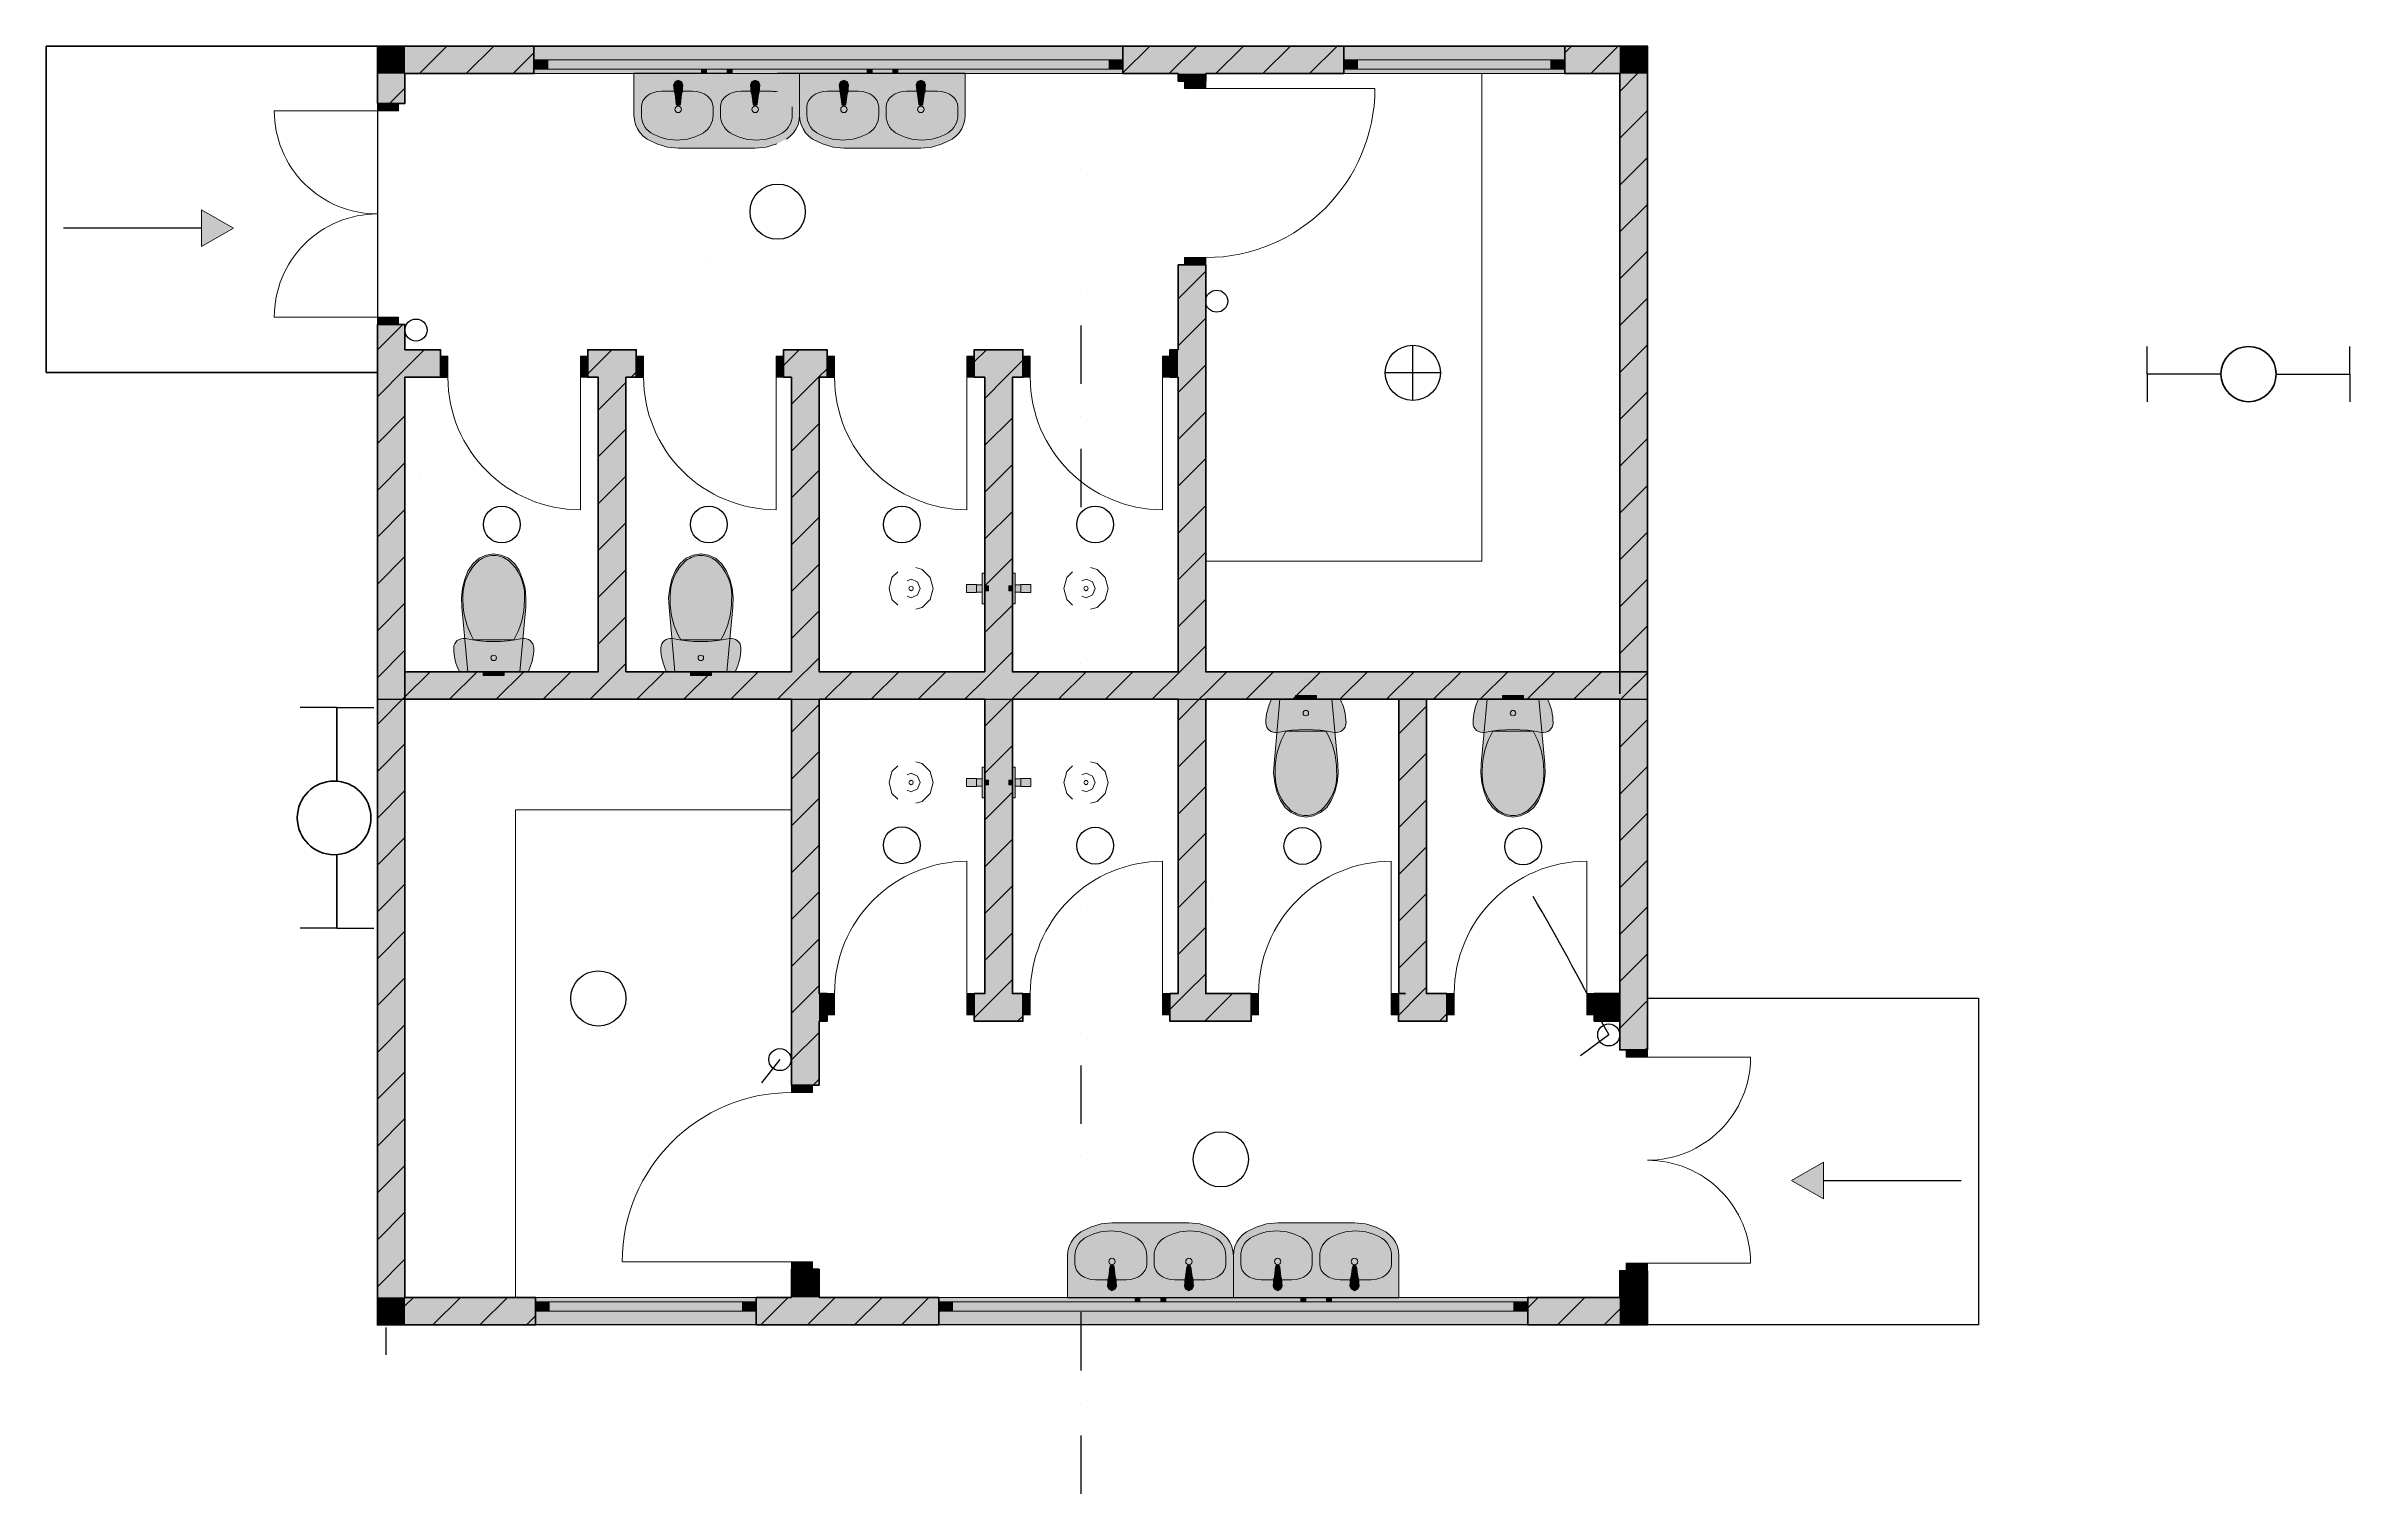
# Model space of a CAD drawing. Header units: millimetres. Extents: x 3755 to 16267, y 2747 to 10613.
import ezdxf

# ---------------------------------------------------------------- set-up
doc = ezdxf.new("R2010")
doc.units = ezdxf.units.MM
doc.header["$MEASUREMENT"] = 0
for name, color, linetype in [('ACCURACY', 200, 'Continuous'), ('LIGHTS', 1, 'Continuous'), ('PDF_Marker - Section', 7, 'Continuous'), ('PDF_Structural - Bearing', 7, 'Continuous')]:
    doc.layers.add(name, color=color, linetype=linetype)
for name, color, linetype, true_color in [('PDF_2D Drafting - General', 7, 'Continuous', 0x7f7f7f), ('PDF_Geometry', 7, 'Continuous', 0xff6600), ('PDF_Interior$-$Furniture$', 252, 'Continuous', 0x696969)]:
    doc.layers.add(name, color=color, linetype=linetype, true_color=true_color)
doc.styles.get("Standard").update_dxf_attribs({"font": 'arial.ttf'})

# ---------------------------------------------------------------- blocks, each defined once
blk = doc.blocks.new('4F')
at = {"layer": 'LIGHTS'}
for q in [(0, 150), (0, -150)]:
    blk.add_line((0, 0), q, dxfattribs=at)
at = {"layer": 'LIGHTS', "color": 1}
for p, q in [((1100, 0), (1100, 150)), ((400, 0), (0, 0)), ((700, 0), (1100, 0)), ((1100, 0), (1100, -150))]:
    blk.add_line(p, q, dxfattribs=at)
at = {"layer": 'PDF_Geometry', "color": 1, "lineweight": 35}
blk.add_circle((550, 0), 150, dxfattribs=at)

msp = doc.modelspace()

# ---------------------------------------------------------------- hatches: boundary and pattern name
at = {"layer": 'PDF_Interior$-$Furniture$', "true_color": 0xffffff, "transparency": 33554559}
for points in [[(6947, 10237), (6950, 10212), (6956, 10187), (6966, 10163), (6981, 10142), (6998, 10123), (7019, 10108), (7072, 10081), (7129, 10064), (7188, 10059), (7606, 10059), (7665, 10064), (7723, 10081), (7776, 10108), (7796, 10123), (7814, 10142), (7828, 10163), (7839, 10187), (7845, 10212), (7847, 10237), (7847, 10465), (6947, 10465)], [(7163, 10402), (7167, 10360), (7171, 10351), (7177, 10298), (7181, 10291), (7188, 10288), (7196, 10291), (7200, 10298), (7206, 10351), (7209, 10360), (7213, 10402), (7206, 10420), (7188, 10427), (7171, 10420)], [(7581, 10402), (7585, 10360), (7588, 10351), (7595, 10298), (7599, 10291), (7606, 10288), (7614, 10291), (7617, 10298), (7624, 10351), (7627, 10360), (7631, 10402), (7624, 10420), (7606, 10427), (7588, 10420)], [(7847, 10237), (7849, 10212), (7856, 10187), (7866, 10163), (7880, 10142), (7898, 10123), (7918, 10108), (7972, 10081), (8029, 10064), (8088, 10059), (8506, 10059), (8565, 10064), (8622, 10081), (8676, 10108), (8696, 10123), (8714, 10142), (8728, 10163), (8738, 10187), (8745, 10212), (8747, 10237), (8747, 10465), (7847, 10465)], [(8063, 10402), (8067, 10360), (8070, 10351), (8077, 10298), (8081, 10291), (8088, 10288), (8096, 10291), (8099, 10298), (8106, 10351), (8109, 10360), (8113, 10402), (8106, 10420), (8088, 10427), (8070, 10420)], [(8481, 10402), (8485, 10360), (8488, 10351), (8495, 10298), (8498, 10291), (8506, 10288), (8513, 10291), (8517, 10298), (8524, 10351), (8527, 10360), (8531, 10402), (8524, 10420), (8506, 10427), (8488, 10420)], [(6017, 7667), (6011, 7616), (6013, 7564), (6045, 7214), (6327, 7214), (6360, 7564), (6361, 7616), (6356, 7667), (6343, 7717), (6324, 7764), (6299, 7801), (6266, 7830), (6227, 7848), (6186, 7854), (6145, 7848), (6107, 7830), (6074, 7801), (6048, 7764), (6029, 7717)], [(7142, 7667), (7136, 7616), (7138, 7564), (7170, 7214), (7452, 7214), (7484, 7564), (7486, 7616), (7481, 7667), (7468, 7717), (7449, 7764), (7424, 7801), (7390, 7830), (7352, 7848), (7311, 7854), (7270, 7848), (7232, 7830), (7199, 7801), (7173, 7764), (7154, 7717)], [(8853, 7583), (8853, 7749), (8838, 7749), (8838, 7686), (8808, 7686), (8808, 7688), (8753, 7688), (8753, 7644), (8808, 7644), (8808, 7646), (8838, 7646), (8838, 7583)], [(9003, 7583), (9018, 7583), (9018, 7646), (9048, 7646), (9048, 7644), (9103, 7644), (9103, 7688), (9048, 7688), (9048, 7686), (9018, 7686), (9018, 7749), (9003, 7749)], [(6000, 7214), (6373, 7214), (6380, 7229), (6386, 7245), (6392, 7260), (6396, 7276), (6399, 7293), (6402, 7309), (6403, 7326), (6404, 7343), (6402, 7354), (6399, 7365), (6392, 7375), (6384, 7383), (6375, 7389), (6364, 7393), (6352, 7395), (6341, 7394), (6302, 7387), (6264, 7382), (6225, 7379), (6186, 7378), (6147, 7379), (6109, 7382), (6070, 7387), (6032, 7394), (6020, 7395), (6009, 7393), (5998, 7389), (5988, 7383), (5980, 7375), (5974, 7365), (5970, 7354), (5969, 7343), (5969, 7326), (5971, 7309), (5973, 7293), (5977, 7276), (5981, 7260), (5986, 7245), (5992, 7229)], [(7124, 7214), (7498, 7214), (7505, 7229), (7511, 7245), (7516, 7260), (7521, 7276), (7524, 7293), (7527, 7309), (7528, 7326), (7529, 7343), (7527, 7354), (7524, 7365), (7517, 7375), (7509, 7383), (7500, 7389), (7489, 7393), (7477, 7395), (7466, 7394), (7427, 7387), (7389, 7382), (7350, 7379), (7311, 7378), (7272, 7379), (7234, 7382), (7195, 7387), (7157, 7394), (7145, 7395), (7134, 7393), (7123, 7389), (7113, 7383), (7105, 7375), (7099, 7365), (7095, 7354), (7094, 7343), (7094, 7326), (7096, 7309), (7098, 7293), (7102, 7276), (7106, 7260), (7111, 7245), (7117, 7229)], [(10411, 7064), (10403, 7049), (10397, 7034), (10392, 7018), (10388, 7002), (10384, 6985), (10382, 6969), (10380, 6952), (10380, 6936), (10381, 6924), (10385, 6913), (10391, 6903), (10399, 6895), (10409, 6889), (10420, 6885), (10431, 6883), (10443, 6884), (10481, 6891), (10520, 6896), (10558, 6899), (10597, 6900), (10636, 6899), (10675, 6896), (10713, 6891), (10752, 6884), (10763, 6883), (10775, 6885), (10786, 6889), (10795, 6895), (10804, 6903), (10810, 6913), (10813, 6924), (10815, 6936), (10814, 6952), (10813, 6969), (10810, 6985), (10807, 7002), (10803, 7018), (10797, 7034), (10791, 7049), (10784, 7064)], [(10428, 6611), (10440, 6561), (10459, 6514), (10485, 6477), (10518, 6449), (10556, 6431), (10597, 6424), (10638, 6431), (10677, 6449), (10710, 6477), (10735, 6514), (10754, 6561), (10767, 6611), (10772, 6662), (10771, 6714), (10738, 7064), (10456, 7064), (10424, 6714), (10422, 6662)], [(11535, 7064), (11528, 7049), (11522, 7034), (11517, 7018), (11512, 7002), (11509, 6985), (11507, 6969), (11505, 6952), (11505, 6936), (11506, 6924), (11510, 6913), (11516, 6903), (11524, 6895), (11534, 6889), (11545, 6885), (11556, 6883), (11568, 6884), (11606, 6891), (11645, 6896), (11683, 6899), (11722, 6900), (11761, 6899), (11800, 6896), (11838, 6891), (11877, 6884), (11888, 6883), (11900, 6885), (11911, 6889), (11920, 6895), (11928, 6903), (11935, 6913), (11938, 6924), (11940, 6936), (11939, 6952), (11938, 6969), (11935, 6985), (11932, 7002), (11927, 7018), (11922, 7034), (11916, 7049), (11909, 7064)], [(11553, 6611), (11565, 6561), (11584, 6514), (11610, 6477), (11643, 6449), (11681, 6431), (11722, 6424), (11763, 6431), (11801, 6449), (11835, 6477), (11860, 6514), (11879, 6561), (11892, 6611), (11897, 6662), (11895, 6714), (11863, 7064), (11581, 7064), (11549, 6714), (11547, 6662)], [(8853, 6695), (8838, 6695), (8838, 6632), (8808, 6632), (8808, 6634), (8753, 6634), (8753, 6590), (8808, 6590), (8808, 6592), (8838, 6592), (8838, 6529), (8853, 6529)], [(9003, 6695), (9003, 6529), (9018, 6529), (9018, 6592), (9048, 6592), (9048, 6590), (9103, 6590), (9103, 6634), (9048, 6634), (9048, 6632), (9018, 6632), (9018, 6695)], [(9303, 4041), (9303, 3813), (10203, 3813), (10203, 4041), (10200, 4067), (10194, 4092), (10184, 4115), (10169, 4136), (10152, 4155), (10131, 4171), (10078, 4197), (10021, 4214), (9962, 4220), (9544, 4220), (9485, 4214), (9427, 4197), (9374, 4171), (9354, 4155), (9336, 4136), (9322, 4115), (9311, 4092), (9305, 4067)], [(10203, 4041), (10203, 3813), (11102, 3813), (11102, 4041), (11100, 4067), (11094, 4092), (11083, 4115), (11069, 4136), (11051, 4155), (11031, 4171), (10978, 4197), (10921, 4214), (10861, 4220), (10444, 4220), (10384, 4214), (10327, 4197), (10274, 4171), (10253, 4155), (10236, 4136), (10222, 4115), (10211, 4092), (10205, 4067)], [(9519, 3876), (9526, 3859), (9544, 3851), (9562, 3859), (9569, 3876), (9565, 3918), (9562, 3928), (9555, 3981), (9551, 3988), (9544, 3990), (9536, 3988), (9533, 3981), (9526, 3928), (9523, 3918)], [(9937, 3876), (9944, 3859), (9962, 3851), (9979, 3859), (9987, 3876), (9983, 3918), (9979, 3928), (9973, 3981), (9969, 3988), (9962, 3990), (9954, 3988), (9950, 3981), (9944, 3928), (9941, 3918)], [(10419, 3876), (10426, 3859), (10444, 3851), (10461, 3859), (10469, 3876), (10465, 3918), (10461, 3928), (10455, 3981), (10451, 3988), (10444, 3990), (10436, 3988), (10432, 3981), (10426, 3928), (10423, 3918)], [(10836, 3876), (10844, 3859), (10861, 3851), (10879, 3859), (10886, 3876), (10882, 3918), (10879, 3928), (10872, 3981), (10869, 3988), (10861, 3990), (10854, 3988), (10850, 3981), (10843, 3928), (10840, 3918)]]:
    msp.add_hatch(color=7, dxfattribs=at).paths.add_polyline_path(points)

# ---------------------------------------------------------------- linework, layer by layer
msp.add_line((5600, 3652), (5600, 3502))
at = {"lineweight": 13}
msp.add_lwpolyline([(10053, 7814), (11552, 7814), (11552, 10463)], dxfattribs=at)
at = {"layer": 'ACCURACY', "color": 240, "true_color": 0xed1f24}
for p, q in [((11178, 8688), (11178, 8988)), ((6904, 8814), (7000, 8814)), ((10053, 7214), (11178, 7214)), ((10300, 5465), (10340, 5465))]:
    msp.add_line(p, q, dxfattribs=at)
at = {"layer": 'LIGHTS', "color": 240, "true_color": 0xed1f24}
for p, q in [((7878, 9713), (7879, 9713)), ((6904, 8814), (6904, 8814)), ((7953, 8814), (8037, 8814)), ((11328, 8838), (11028, 8838)), ((12302, 8840), (12302, 8838)), ((5704, 7064), (6200, 7064)), ((5704, 7064), (5704, 6822)), ((6455, 7064), (6754, 7064)), ((5704, 6568), (5704, 5439))]:
    msp.add_line(p, q, dxfattribs=at)
at = {"layer": 'LIGHTS'}
for p, q in [((5704, 8814), (5704, 8814, -5)), ((5704, 8814), (5937, 8814)), ((5334, 7019), (5134, 7019)), ((5334, 7019), (5534, 7019)), ((5334, 5820), (5134, 5820)), ((5334, 5820), (5534, 5820)), ((12200, 5315), (12200, 5315)), ((12200, 5315), (12242, 5241)), ((12242, 5241), (12088, 5127)), ((7740, 5107), (7641, 4981)), ((7740, 5107), (7740, 5107))]:
    msp.add_line(p, q, dxfattribs=at)
at = {"layer": 'LIGHTS', "color": 6}
msp.add_line((10053, 7214), (10053, 7214), dxfattribs=at)
at = {"layer": 'LIGHTS'}
for centre in [(10113, 9227), (5764, 9070), (12242, 5241), (7740, 5107)]:
    msp.add_circle(centre, 60, dxfattribs=at)
msp.add_arc((1292, -190), 12219, 26.7779, 30.4014, dxfattribs=at)
at = {"layer": 'PDF_2D Drafting - General', "color": 7, "lineweight": 25}
for points in [[(5554, 10613), (3755, 10613), (3755, 8839), (5554, 8839)], [(4598, 9624), (3849, 9624)], [(12452, 5440), (14251, 5440), (14251, 3665), (12452, 3665)], [(13408, 4450), (14156, 4450)]]:
    msp.add_lwpolyline(points, dxfattribs=at)
at = {"layer": 'PDF_2D Drafting - General', "color": 7, "lineweight": 13}
for points in [[(4598, 9724), (4772, 9624), (4598, 9524)], [(13408, 4351), (13234, 4450), (13408, 4550)]]:
    msp.add_lwpolyline(points, close=True, dxfattribs=at)
at = {"layer": 'PDF_2D Drafting - General', "color": 253, "lineweight": 13, "true_color": 0x999999}
for points in [[(7803, 7214), (7803, 7814)], [(7803, 7064), (7803, 6464), (6304, 6464), (6304, 3815)]]:
    msp.add_lwpolyline(points, dxfattribs=at)
at = {"layer": 'PDF_2D Drafting - General', "color": 7, "lineweight": 0, "transparency": 33554559}
for points in [[(4772, 9624), (4598, 9524), (4598, 9724)], [(13234, 4450), (13408, 4550), (13408, 4351)]]:
    msp.add_solid(points, dxfattribs=at)
at = {"layer": 'PDF_Geometry', "color": 39, "lineweight": 13, "true_color": 0x563838}
for points in [[(7365, 9452), (7365, 9452)], [(5787, 8276), (5787, 8276)], [(6876, 8296), (6876, 8296)], [(8890, 8296), (8890, 8296)], [(7904, 8255), (7904, 8255)], [(11194, 6014), (11194, 6014)], [(7884, 5993), (7884, 5993)], [(8954, 5994), (8954, 5994)], [(10085, 5973), (10085, 5973)]]:
    msp.add_lwpolyline(points, dxfattribs=at)
at = {"layer": 'PDF_Geometry', "color": 1, "lineweight": 40}
msp.add_lwpolyline([(5334, 6619), (5334, 7019)], dxfattribs=at)
at = {"layer": 'PDF_Geometry', "color": 1, "lineweight": 35}
msp.add_lwpolyline([(5334, 6220), (5334, 5820)], dxfattribs=at)
at = {"layer": 'PDF_Geometry', "color": 1, "lineweight": 25}
for centre, radius in [((7728, 9713), 150), ((11178, 8838), 150), ((6230, 8014), 100), ((7354, 8014), 100), ((8403, 8014), 100), ((9453, 8014), 100), ((8403, 6271), 100), ((9453, 6269), 100), ((10578, 6267), 100), ((11777, 6265), 100), ((6754, 5439), 150), ((10135, 4565), 150)]:
    msp.add_circle(centre, radius, dxfattribs=at)
at = {"layer": 'PDF_Geometry', "color": 1, "lineweight": 35}
msp.add_circle((5319, 6420), 200, dxfattribs=at)
at = {"layer": 'PDF_Interior$-$Furniture$', "lineweight": 20}
for points in [[(7481, 10465), (6947, 10465), (6947, 10237), (6950, 10212), (6956, 10187), (6966, 10163), (6981, 10142), (6998, 10123), (7019, 10108), (7072, 10081), (7129, 10064), (7188, 10059), (7606, 10059), (7665, 10064), (7723, 10081)], [(7776, 10108), (7796, 10123), (7814, 10142), (7828, 10163), (7839, 10187), (7845, 10212), (7847, 10237), (7847, 10465), (7728, 10465)], [(7098, 10367), (7266, 10367)], [(7528, 10367), (7696, 10367)], [(7998, 10367), (8166, 10367)], [(8428, 10367), (8596, 10367)], [(8478, 7780), (8513, 7770), (8557, 7726), (8573, 7666), (8557, 7606), (8513, 7562), (8478, 7553)], [(9427, 7553), (9463, 7562), (9507, 7606), (9523, 7666), (9507, 7726), (9463, 7770), (9427, 7780)], [(8380, 7575), (8349, 7606), (8333, 7666), (8349, 7726), (8380, 7757)], [(8431, 7707), (8453, 7716), (8488, 7702), (8503, 7666), (8488, 7631), (8453, 7616), (8431, 7625)], [(8808, 7646), (8808, 7686)], [(8838, 7646), (8838, 7686)], [(9018, 7646), (9018, 7686)], [(9048, 7646), (9048, 7686)], [(9330, 7757), (9299, 7726), (9283, 7666), (9299, 7606), (9330, 7575)], [(9381, 7625), (9403, 7616), (9438, 7631), (9453, 7666), (9438, 7702), (9403, 7716), (9381, 7707)], [(8380, 6703), (8349, 6672), (8333, 6612), (8349, 6552), (8380, 6521)], [(8431, 6571), (8453, 6562), (8488, 6577), (8503, 6612), (8488, 6647), (8453, 6662), (8431, 6653)], [(8478, 6499), (8513, 6508), (8557, 6552), (8573, 6612), (8557, 6672), (8513, 6716), (8478, 6725)], [(8808, 6632), (8808, 6592)], [(8838, 6632), (8838, 6592)], [(9018, 6632), (9018, 6592)], [(9048, 6632), (9048, 6592)], [(9330, 6521), (9299, 6552), (9283, 6612), (9299, 6672), (9330, 6703)], [(9381, 6653), (9403, 6662), (9438, 6647), (9453, 6612), (9438, 6577), (9403, 6562), (9381, 6571)], [(9427, 6725), (9463, 6716), (9507, 6672), (9523, 6612), (9507, 6552), (9463, 6508), (9427, 6499)], [(9454, 3911), (9622, 3911)], [(9884, 3911), (10052, 3911)], [(10354, 3911), (10521, 3911)], [(10783, 3911), (10951, 3911)]]:
    msp.add_lwpolyline(points, dxfattribs=at)
for points in [[(7163, 10402), (7167, 10360), (7171, 10351), (7177, 10298), (7181, 10291), (7188, 10288), (7196, 10291), (7200, 10298), (7206, 10351), (7209, 10360), (7213, 10402), (7206, 10420), (7188, 10427), (7171, 10420)], [(7314, 10465), (7341, 10465), (7341, 10485), (7314, 10485)], [(7454, 10465), (7481, 10465), (7481, 10485), (7454, 10485)], [(7581, 10402), (7585, 10360), (7588, 10351), (7595, 10298), (7599, 10291), (7606, 10288), (7614, 10291), (7617, 10298), (7624, 10351), (7627, 10360), (7631, 10402), (7624, 10420), (7606, 10427), (7588, 10420)], [(7847, 10237), (7849, 10212), (7856, 10187), (7866, 10163), (7880, 10142), (7898, 10123), (7918, 10108), (7972, 10081), (8029, 10064), (8088, 10059), (8506, 10059), (8565, 10064), (8622, 10081), (8676, 10108), (8696, 10123), (8714, 10142), (8728, 10163), (8738, 10187), (8745, 10212), (8747, 10237), (8747, 10465), (7847, 10465)], [(8063, 10402), (8067, 10360), (8070, 10351), (8077, 10298), (8081, 10291), (8088, 10288), (8096, 10291), (8099, 10298), (8106, 10351), (8109, 10360), (8113, 10402), (8106, 10420), (8088, 10427), (8070, 10420)], [(8214, 10465), (8241, 10465), (8241, 10485), (8214, 10485)], [(8353, 10465), (8380, 10465), (8380, 10485), (8353, 10485)], [(8481, 10402), (8485, 10360), (8488, 10351), (8495, 10298), (8498, 10291), (8506, 10288), (8513, 10291), (8517, 10298), (8524, 10351), (8527, 10360), (8531, 10402), (8524, 10420), (8506, 10427), (8488, 10420)], [(8465, 7666), (8462, 7658), (8453, 7654), (8445, 7658), (8441, 7666), (8445, 7675), (8453, 7678), (8462, 7675)], [(8853, 7583), (8838, 7583), (8838, 7646), (8808, 7646), (8808, 7644), (8753, 7644), (8753, 7688), (8808, 7688), (8808, 7686), (8838, 7686), (8838, 7749), (8853, 7749)], [(8853, 7653), (8853, 7680), (8873, 7680), (8873, 7653)], [(8853, 7653), (8853, 7680), (8873, 7680), (8873, 7653)], [(9003, 7653), (9003, 7680), (8983, 7680), (8983, 7653)], [(9003, 7653), (9003, 7680), (8983, 7680), (8983, 7653)], [(9003, 7583), (9018, 7583), (9018, 7646), (9048, 7646), (9048, 7644), (9103, 7644), (9103, 7688), (9048, 7688), (9048, 7686), (9018, 7686), (9018, 7749), (9003, 7749)], [(9415, 7666), (9411, 7675), (9403, 7678), (9394, 7675), (9391, 7666), (9394, 7658), (9403, 7654), (9411, 7658)], [(8853, 6695), (8838, 6695), (8838, 6632), (8808, 6632), (8808, 6634), (8753, 6634), (8753, 6590), (8808, 6590), (8808, 6592), (8838, 6592), (8838, 6529), (8853, 6529)], [(9003, 6695), (9018, 6695), (9018, 6632), (9048, 6632), (9048, 6634), (9103, 6634), (9103, 6590), (9048, 6590), (9048, 6592), (9018, 6592), (9018, 6529), (9003, 6529)], [(8465, 6612), (8462, 6620), (8453, 6624), (8445, 6620), (8441, 6612), (8445, 6604), (8453, 6600), (8462, 6604)], [(8853, 6625), (8853, 6599), (8873, 6599), (8873, 6625)], [(8853, 6625), (8853, 6599), (8873, 6599), (8873, 6625)], [(9003, 6625), (9003, 6599), (8983, 6599), (8983, 6625)], [(9003, 6625), (9003, 6599), (8983, 6599), (8983, 6625)], [(9415, 6612), (9411, 6604), (9403, 6600), (9394, 6604), (9391, 6612), (9394, 6620), (9403, 6624), (9411, 6620)], [(9303, 4041), (9305, 4067), (9311, 4092), (9322, 4115), (9336, 4136), (9354, 4155), (9374, 4171), (9427, 4197), (9485, 4214), (9544, 4220), (9962, 4220), (10021, 4214), (10078, 4197), (10131, 4171), (10152, 4155), (10169, 4136), (10184, 4115), (10194, 4092), (10200, 4067), (10203, 4041), (10203, 3813), (9303, 3813)], [(10203, 4041), (10205, 4067), (10211, 4092), (10222, 4115), (10236, 4136), (10253, 4155), (10274, 4171), (10327, 4197), (10384, 4214), (10444, 4220), (10861, 4220), (10921, 4214), (10978, 4197), (11031, 4171), (11051, 4155), (11069, 4136), (11083, 4115), (11094, 4092), (11100, 4067), (11102, 4041), (11102, 3813), (10203, 3813)], [(9519, 3876), (9523, 3918), (9526, 3928), (9533, 3981), (9536, 3988), (9544, 3990), (9551, 3988), (9555, 3981), (9562, 3928), (9565, 3918), (9569, 3876), (9562, 3859), (9544, 3851), (9526, 3859)], [(9937, 3876), (9941, 3918), (9944, 3928), (9950, 3981), (9954, 3988), (9962, 3990), (9969, 3988), (9973, 3981), (9979, 3928), (9983, 3918), (9987, 3876), (9979, 3859), (9962, 3851), (9944, 3859)], [(10419, 3876), (10423, 3918), (10426, 3928), (10432, 3981), (10436, 3988), (10444, 3990), (10451, 3988), (10455, 3981), (10461, 3928), (10465, 3918), (10469, 3876), (10461, 3859), (10444, 3851), (10426, 3859)], [(10836, 3876), (10840, 3918), (10843, 3928), (10850, 3981), (10854, 3988), (10861, 3990), (10869, 3988), (10872, 3981), (10879, 3928), (10882, 3918), (10886, 3876), (10879, 3859), (10861, 3851), (10844, 3859)], [(9669, 3813), (9696, 3813), (9696, 3793), (9669, 3793)], [(9809, 3813), (9836, 3813), (9836, 3793), (9809, 3793)], [(10569, 3813), (10596, 3813), (10596, 3793), (10569, 3793)], [(10709, 3813), (10736, 3813), (10736, 3793), (10709, 3793)]]:
    msp.add_lwpolyline(points, close=True, dxfattribs=at)
for points in [[(6988, 10283), (6988, 10237, 0.257576), (7040, 10142, 0.136774), (7182, 10102, 0.136768), (7325, 10142, 0.257561), (7377, 10237), (7377, 10283)], [(7171, 10351, 0.2551), (7188, 10341, 0.255115), (7206, 10351)], [(7417, 10283), (7417, 10237, 0.257577), (7470, 10142, 0.136774), (7612, 10102, 0.136783), (7755, 10142, 0.257565), (7807, 10237), (7807, 10283)], [(7588, 10351, 0.255112), (7606, 10341, 0.254925), (7624, 10351)], [(7887, 10283), (7887, 10237, 0.257576), (7940, 10142, 0.136774), (8082, 10102, 0.136768), (8225, 10142, 0.257561), (8277, 10237), (8277, 10283)], [(8070, 10351, 0.2551), (8088, 10341, 0.255115), (8106, 10351)], [(8317, 10283), (8317, 10237, 0.257577), (8369, 10142, 0.136774), (8512, 10102, 0.136783), (8654, 10142, 0.257565), (8707, 10237), (8707, 10283)], [(8488, 10351, 0.255112), (8506, 10341, 0.254925), (8524, 10351)], [(9343, 3995), (9343, 4041, -0.258026), (9395, 4136, -0.136975), (9538, 4176, -0.137021), (9680, 4136, -0.258458), (9733, 4041), (9733, 3995)], [(9773, 3995), (9773, 4041, -0.258345), (9825, 4136, -0.137021), (9968, 4176, -0.137022), (10110, 4136, -0.258461), (10162, 4041), (10162, 3995)], [(10243, 3995), (10243, 4041, -0.257857), (10295, 4136, -0.137022), (10438, 4176, -0.137021), (10580, 4136, -0.258458), (10632, 4041), (10632, 3995)], [(10672, 3995), (10672, 4041, -0.258345), (10725, 4136, -0.137021), (10867, 4176, -0.137022), (11010, 4136, -0.258461), (11062, 4041), (11062, 3995)], [(9562, 3928, 0.259497), (9544, 3937, 0.257703), (9526, 3928)], [(9979, 3928, 0.255922), (9962, 3937, 0.256601), (9944, 3928)], [(10461, 3928, 0.259497), (10444, 3937, 0.257703), (10426, 3928)], [(10879, 3928, 0.255922), (10861, 3937, 0.256601), (10843, 3928)]]:
    msp.add_lwpolyline(points, format="xyb", dxfattribs=at)
for points in [[(7175, 10362), (7175, 10377), (7202, 10377), (7202, 10362, -0.414164), (7188, 10349, -0.414156)], [(7593, 10362), (7593, 10377), (7620, 10377), (7620, 10362, -0.414156), (7606, 10349, -0.414165)], [(8075, 10362), (8075, 10377), (8102, 10377), (8102, 10362, -0.414164), (8088, 10349, -0.414156)], [(8492, 10362), (8492, 10377), (8519, 10377), (8519, 10362, -0.414156), (8506, 10349, -0.414165)], [(9544, 3930, 0.416373), (9530, 3916), (9530, 3901), (9557, 3901), (9557, 3916, 0.416365)], [(9962, 3930, 0.416365), (9948, 3916), (9948, 3901), (9975, 3901), (9975, 3916, 0.416373)], [(10444, 3930, 0.416373), (10430, 3916), (10430, 3901), (10457, 3901), (10457, 3916, 0.416365)], [(10861, 3930, 0.416365), (10848, 3916), (10848, 3901), (10875, 3901), (10875, 3916, 0.416373)]]:
    msp.add_lwpolyline(points, format="xyb", close=True, dxfattribs=at)
at = {"layer": 'PDF_Interior$-$Furniture$', "color": 253, "lineweight": 13, "true_color": 0x999999}
for points in [[(6017, 7667), (6029, 7717), (6048, 7764), (6074, 7801), (6107, 7830), (6145, 7848), (6186, 7854), (6227, 7848), (6266, 7830), (6299, 7801), (6324, 7764), (6343, 7717), (6356, 7667), (6361, 7616), (6360, 7564), (6327, 7214), (6045, 7214), (6013, 7564), (6011, 7616)], [(7142, 7667), (7154, 7717), (7173, 7764), (7199, 7801), (7232, 7830), (7270, 7848), (7311, 7854), (7352, 7848), (7390, 7830), (7424, 7801), (7449, 7764), (7468, 7717), (7481, 7667), (7486, 7616), (7484, 7564), (7452, 7214), (7170, 7214), (7138, 7564), (7136, 7616)], [(6000, 7214), (5992, 7229), (5986, 7245), (5981, 7260), (5977, 7276), (5973, 7293), (5971, 7309), (5969, 7326), (5969, 7343), (5970, 7354), (5974, 7365), (5980, 7375), (5988, 7383), (5998, 7389), (6009, 7393), (6020, 7395), (6032, 7394), (6070, 7387), (6109, 7382), (6147, 7379), (6186, 7378), (6225, 7379), (6264, 7382), (6302, 7387), (6341, 7394), (6352, 7395), (6364, 7393), (6375, 7389), (6384, 7383), (6392, 7375), (6399, 7365), (6402, 7354), (6404, 7343), (6403, 7326), (6402, 7309), (6399, 7293), (6396, 7276), (6392, 7260), (6386, 7245), (6380, 7229), (6373, 7214)], [(7124, 7214), (7117, 7229), (7111, 7245), (7106, 7260), (7102, 7276), (7098, 7293), (7096, 7309), (7094, 7326), (7094, 7343), (7095, 7354), (7099, 7365), (7105, 7375), (7113, 7383), (7123, 7389), (7134, 7393), (7145, 7395), (7157, 7394), (7195, 7387), (7234, 7382), (7272, 7379), (7311, 7378), (7350, 7379), (7389, 7382), (7427, 7387), (7466, 7394), (7477, 7395), (7489, 7393), (7500, 7389), (7509, 7383), (7517, 7375), (7524, 7365), (7527, 7354), (7529, 7343), (7528, 7326), (7527, 7309), (7524, 7293), (7521, 7276), (7516, 7260), (7511, 7245), (7505, 7229), (7498, 7214)], [(6198, 7194), (6186, 7194), (6175, 7194), (6170, 7194), (6170, 7214), (6175, 7214), (6186, 7214), (6198, 7214), (6202, 7214), (6227, 7214), (6243, 7214), (6243, 7194), (6227, 7194), (6202, 7194)], [(7322, 7194), (7311, 7194), (7300, 7194), (7295, 7194), (7295, 7214), (7300, 7214), (7311, 7214), (7322, 7214), (7327, 7214), (7351, 7214), (7368, 7214), (7368, 7194), (7351, 7194), (7327, 7194)], [(10411, 7064), (10403, 7049), (10397, 7034), (10392, 7018), (10388, 7002), (10384, 6985), (10382, 6969), (10380, 6952), (10380, 6936), (10381, 6924), (10385, 6913), (10391, 6903), (10399, 6895), (10409, 6889), (10420, 6885), (10431, 6883), (10443, 6884), (10481, 6891), (10520, 6896), (10558, 6899), (10597, 6900), (10636, 6899), (10675, 6896), (10713, 6891), (10752, 6884), (10763, 6883), (10775, 6885), (10786, 6889), (10795, 6895), (10804, 6903), (10810, 6913), (10813, 6924), (10815, 6936), (10814, 6952), (10813, 6969), (10810, 6985), (10807, 7002), (10803, 7018), (10797, 7034), (10791, 7049), (10784, 7064)], [(10428, 6611), (10440, 6561), (10459, 6514), (10485, 6477), (10518, 6449), (10556, 6431), (10597, 6424), (10638, 6431), (10677, 6449), (10710, 6477), (10735, 6514), (10754, 6561), (10767, 6611), (10772, 6662), (10771, 6714), (10738, 7064), (10456, 7064), (10424, 6714), (10422, 6662)], [(10608, 7084), (10597, 7084), (10586, 7084), (10581, 7084), (10581, 7064), (10586, 7064), (10597, 7064), (10608, 7064), (10613, 7064), (10637, 7064), (10654, 7064), (10654, 7084), (10637, 7084), (10613, 7084)], [(11535, 7064), (11528, 7049), (11522, 7034), (11517, 7018), (11512, 7002), (11509, 6985), (11507, 6969), (11505, 6952), (11505, 6936), (11506, 6924), (11510, 6913), (11516, 6903), (11524, 6895), (11534, 6889), (11545, 6885), (11556, 6883), (11568, 6884), (11606, 6891), (11645, 6896), (11683, 6899), (11722, 6900), (11761, 6899), (11800, 6896), (11838, 6891), (11877, 6884), (11888, 6883), (11900, 6885), (11911, 6889), (11920, 6895), (11928, 6903), (11935, 6913), (11938, 6924), (11940, 6936), (11939, 6952), (11938, 6969), (11935, 6985), (11932, 7002), (11927, 7018), (11922, 7034), (11916, 7049), (11909, 7064)], [(11553, 6611), (11565, 6561), (11584, 6514), (11610, 6477), (11643, 6449), (11681, 6431), (11722, 6424), (11763, 6431), (11801, 6449), (11835, 6477), (11860, 6514), (11879, 6561), (11892, 6611), (11897, 6662), (11895, 6714), (11863, 7064), (11581, 7064), (11549, 6714), (11547, 6662)], [(11733, 7084), (11722, 7084), (11711, 7084), (11706, 7084), (11706, 7064), (11711, 7064), (11722, 7064), (11733, 7064), (11738, 7064), (11762, 7064), (11779, 7064), (11779, 7084), (11762, 7084), (11738, 7084)]]:
    msp.add_lwpolyline(points, close=True, dxfattribs=at)
for points in [[(6353, 7612, -0.005977), (6353, 7602, -0.133055), (6295, 7387), (6186, 7387), (6077, 7387, -0.133089), (6019, 7602, -0.005977), (6019, 7612, -0.014145), (6019, 7626, -0.214338), (6105, 7818, -0.158089), (6186, 7845, -0.158077), (6267, 7818, -0.214352), (6354, 7626, -0.014145)], [(7478, 7612, -0.005977), (7478, 7602, -0.133058), (7420, 7387), (7311, 7387), (7202, 7387, -0.133086), (7144, 7602, -0.005977), (7144, 7612, -0.013632), (7144, 7626, -0.214305), (7230, 7818, -0.15806), (7311, 7845, -0.158079), (7392, 7818, -0.214352), (7479, 7626, -0.01415)], [(11890, 6652, 0.015705), (11889, 6666, 0.007454), (11889, 6676, 0.132992), (11831, 6891), (11722, 6891), (11613, 6891, 0.132992), (11555, 6676, 0.007462), (11555, 6666, 0.010477), (11555, 6652, 0.214213), (11641, 6460, 0.158102), (11722, 6433, 0.157999), (11803, 6460, 0.214537)]]:
    msp.add_lwpolyline(points, format="xyb", close=True, dxfattribs=at)
for points in [[(6170, 7194), (6146, 7194), (6129, 7194), (6129, 7214), (6146, 7214), (6170, 7214)], [(6202, 7214), (6202, 7194)], [(7295, 7194), (7271, 7194), (7254, 7194), (7254, 7214), (7271, 7214), (7295, 7214)], [(7327, 7214), (7327, 7194)], [(10581, 7084), (10557, 7084), (10540, 7084), (10540, 7064), (10557, 7064), (10581, 7064)], [(10613, 7064), (10613, 7084)], [(11706, 7084), (11682, 7084), (11665, 7084), (11665, 7064), (11682, 7064), (11706, 7064)], [(11738, 7064), (11738, 7084)]]:
    msp.add_lwpolyline(points, dxfattribs=at)
for points in [[(10764, 6676, 0.132992), (10706, 6891), (10597, 6891), (10488, 6891, 0.132995), (10430, 6676, 0.007454), (10430, 6666)], [(10430, 6666, 0.015705), (10430, 6652, 0.214539), (10516, 6460, 0.158001), (10597, 6433, 0.1581), (10678, 6460, 0.214213), (10765, 6652, 0.010477), (10764, 6666)]]:
    msp.add_lwpolyline(points, format="xyb", dxfattribs=at)
at = {"layer": 'PDF_Interior$-$Furniture$', "lineweight": 20}
for centre, radius in [((7188, 10269), 17.5), ((7606, 10269), 17.5), ((8088, 10269), 17.5), ((8506, 10269), 17.5), ((9544, 4010), 17.4), ((9962, 4010), 17.5), ((10444, 4010), 17.4), ((10861, 4010), 17.5)]:
    msp.add_circle(centre, radius, dxfattribs=at)
at = {"layer": 'PDF_Interior$-$Furniture$', "color": 253, "lineweight": 13, "true_color": 0x999999}
for centre in [(6186, 7289), (7311, 7289), (10597, 6989), (11722, 6989)]:
    msp.add_circle(centre, 15, dxfattribs=at)
at = {"layer": 'PDF_Interior$-$Furniture$', "lineweight": 20}
for points in [[(6988, 10283), (6988, 10329), (7037, 10367), (7098, 10367)], [(7266, 10367), (7328, 10367), (7377, 10329), (7377, 10283)], [(7417, 10283), (7417, 10329), (7467, 10367), (7528, 10367)], [(7696, 10367), (7707, 10367), (7718, 10366), (7728, 10364)], [(7887, 10283), (7887, 10329), (7937, 10367), (7998, 10367)], [(8166, 10367), (8227, 10367), (8277, 10329), (8277, 10283)], [(8317, 10283), (8317, 10329), (8367, 10367), (8428, 10367)], [(8596, 10367), (8657, 10367), (8707, 10329), (8707, 10283)], [(8596, 10367), (8657, 10367), (8707, 10329), (8707, 10283)], [(9454, 3911), (9393, 3911), (9343, 3949), (9343, 3995)], [(9733, 3995), (9733, 3949), (9683, 3911), (9622, 3911)], [(9884, 3911), (9822, 3911), (9773, 3949), (9773, 3995)], [(10162, 3995), (10162, 3949), (10113, 3911), (10052, 3911)], [(10354, 3911), (10292, 3911), (10243, 3949), (10243, 3995)], [(10632, 3995), (10632, 3949), (10583, 3911), (10521, 3911)], [(10783, 3911), (10722, 3911), (10672, 3949), (10672, 3995)], [(11062, 3995), (11062, 3949), (11012, 3911), (10951, 3911)]]:
    msp.add_open_spline(points, degree=3, dxfattribs=at)
at = {"layer": 'PDF_Interior$-$Furniture$', "color": 253, "lineweight": 13, "true_color": 0x999999}
msp.add_open_spline([(10764, 6676), (10764, 6673), (10764, 6670), (10764, 6666)], degree=3, dxfattribs=at)
at = {"layer": 'PDF_Interior$-$Furniture$', "color": 7, "lineweight": 0, "true_color": 0xffffff, "transparency": 33554559}
for points in [[(7314, 10465), (7341, 10465), (7314, 10485), (7341, 10485)], [(7454, 10465), (7481, 10465), (7454, 10485), (7481, 10485)], [(8214, 10465), (8241, 10465), (8214, 10485), (8241, 10485)], [(8353, 10465), (8380, 10465), (8353, 10485), (8380, 10485)], [(8853, 7653), (8873, 7653), (8853, 7680), (8873, 7680)], [(8853, 7653), (8873, 7653), (8853, 7680), (8873, 7680)], [(9003, 7653), (9003, 7680), (8983, 7653), (8983, 7680)], [(9003, 7653), (9003, 7680), (8983, 7653), (8983, 7680)], [(6129, 7214), (6129, 7194), (6146, 7214), (6146, 7194)], [(6146, 7214), (6146, 7194), (6170, 7214), (6170, 7194)], [(6170, 7214), (6170, 7194), (6175, 7214), (6175, 7194)], [(6175, 7214), (6175, 7194), (6186, 7214), (6186, 7194)], [(6186, 7214), (6186, 7194), (6198, 7214), (6198, 7194)], [(6198, 7214), (6198, 7194), (6202, 7214), (6202, 7194)], [(6202, 7194), (6227, 7194), (6202, 7214), (6227, 7214)], [(6227, 7214), (6227, 7194), (6243, 7214), (6243, 7194)], [(7254, 7214), (7254, 7194), (7271, 7214), (7271, 7194)], [(7271, 7214), (7271, 7194), (7295, 7214), (7295, 7194)], [(7295, 7214), (7295, 7194), (7300, 7214), (7300, 7194)], [(7300, 7214), (7300, 7194), (7311, 7214), (7311, 7194)], [(7311, 7214), (7311, 7194), (7322, 7214), (7322, 7194)], [(7322, 7214), (7322, 7194), (7327, 7214), (7327, 7194)], [(7327, 7194), (7351, 7194), (7327, 7214), (7351, 7214)], [(7351, 7214), (7351, 7194), (7368, 7214), (7368, 7194)], [(10540, 7064), (10557, 7064), (10540, 7084), (10557, 7084)], [(10557, 7064), (10581, 7064), (10557, 7084), (10581, 7084)], [(10581, 7064), (10586, 7064), (10581, 7084), (10586, 7084)], [(10586, 7064), (10597, 7064), (10586, 7084), (10597, 7084)], [(10597, 7064), (10608, 7064), (10597, 7084), (10608, 7084)], [(10608, 7064), (10613, 7064), (10608, 7084), (10613, 7084)], [(10613, 7084), (10613, 7064), (10637, 7084), (10637, 7064)], [(10637, 7064), (10654, 7064), (10637, 7084), (10654, 7084)], [(11665, 7064), (11682, 7064), (11665, 7084), (11682, 7084)], [(11682, 7064), (11706, 7064), (11682, 7084), (11706, 7084)], [(11706, 7064), (11711, 7064), (11706, 7084), (11711, 7084)], [(11711, 7064), (11722, 7064), (11711, 7084), (11722, 7084)], [(11722, 7064), (11733, 7064), (11722, 7084), (11733, 7084)], [(11733, 7064), (11738, 7064), (11733, 7084), (11738, 7084)], [(11738, 7084), (11738, 7064), (11762, 7084), (11762, 7064)], [(11762, 7064), (11779, 7064), (11762, 7084), (11779, 7084)], [(8853, 6625), (8853, 6599), (8873, 6625), (8873, 6599)], [(8853, 6625), (8853, 6599), (8873, 6625), (8873, 6599)], [(9003, 6625), (8983, 6625), (9003, 6599), (8983, 6599)], [(9003, 6625), (8983, 6625), (9003, 6599), (8983, 6599)], [(9669, 3813), (9669, 3793), (9696, 3813), (9696, 3793)], [(9809, 3813), (9809, 3793), (9836, 3813), (9836, 3793)], [(10569, 3813), (10569, 3793), (10596, 3813), (10596, 3793)], [(10709, 3813), (10709, 3793), (10736, 3813), (10736, 3793)]]:
    msp.add_solid(points, dxfattribs=at)
at = {"layer": 'PDF_Marker - Section', "lineweight": 25}
for points in [[(9374, 10611), (9374, 10611)], [(9374, 9941), (9374, 9941)], [(9374, 9271), (9374, 9271)], [(9374, 9095), (9374, 8778)], [(9374, 8601), (9374, 8601)], [(9374, 8425), (9374, 8107)], [(9374, 7931), (9374, 7931)], [(9374, 7261), (9374, 7261)], [(9374, 6591), (9374, 6591)], [(9374, 5921), (9374, 5921)], [(9374, 5251), (9374, 5251)], [(9374, 5075), (9374, 4757)], [(9374, 4581), (9374, 4581)], [(9374, 3911), (9374, 3911)], [(9374, 3735), (9374, 3417)], [(9374, 3241), (9374, 3241)], [(9374, 3064), (9374, 2747)]]:
    msp.add_lwpolyline(points, dxfattribs=at)
at = {"layer": 'PDF_Structural - Bearing', "lineweight": 25}
for points in [[(5554, 3665), (5554, 8839), (3755, 8839), (3755, 10613), (12452, 10613), (12452, 5440), (14251, 5440), (14251, 3665)], [(5554, 7064), (7803, 7064), (12452, 7064), (12452, 10613), (5554, 10613)]]:
    msp.add_lwpolyline(points, close=True, dxfattribs=at)
at = {"layer": 'PDF_Structural - Bearing', "color": 253, "lineweight": 9, "true_color": 0xb0b0b0}
for points in [[(5678, 10613), (5616, 10551), (5554, 10489)], [(5782, 10463), (5932, 10613)], [(6037, 10463), (6187, 10613)], [(6291, 10463), (6404, 10576)], [(9603, 10467), (9749, 10613)], [(9854, 10463), (10004, 10613)], [(10108, 10463), (10258, 10613)], [(10363, 10463), (10513, 10613)], [(10617, 10463), (10767, 10613)], [(12003, 10576), (12039, 10613)], [(12144, 10463), (12294, 10613)], [(12452, 10516), (12398, 10463), (12302, 10366)], [(5620, 10301), (5704, 10385)], [(12302, 10112), (12452, 10262)], [(12302, 9857), (12452, 10007)], [(12302, 9603), (12452, 9753)], [(9903, 9240), (10053, 9390)], [(12302, 9348), (12452, 9498)], [(9903, 8985), (10053, 9135)], [(12302, 9094), (12452, 9244)], [(5554, 8963), (5692, 9101)], [(5554, 8708), (5704, 8858), (5809, 8963)], [(6697, 8833), (6827, 8963)], [(7760, 8878), (7845, 8963)], [(8796, 8897), (8863, 8963)], [(8853, 8699), (8968, 8814), (9060, 8906)], [(9859, 8942), (9881, 8963)], [(12302, 8840), (12452, 8990)], [(6754, 8635), (6904, 8785)], [(6932, 8814), (6960, 8842)], [(7803, 8667), (7950, 8814), (7997, 8860)], [(9903, 8731), (10053, 8881)], [(12302, 8585), (12452, 8735)], [(5554, 8454), (5704, 8604)], [(6754, 8381), (6904, 8531)], [(7803, 8413), (7953, 8563)], [(8853, 8444), (9003, 8594)], [(9903, 8476), (10053, 8626)], [(12302, 8331), (12452, 8481)], [(5554, 8199), (5704, 8349)], [(6754, 8126), (6904, 8276)], [(7803, 8158), (7953, 8308)], [(8853, 8190), (9003, 8340)], [(9903, 8222), (10053, 8372)], [(12302, 8076), (12452, 8226)], [(5554, 7945), (5704, 8095)], [(6754, 7872), (6904, 8022)], [(7803, 7904), (7953, 8054)], [(8853, 7935), (9003, 8085)], [(9903, 7967), (10053, 8117)], [(12302, 7822), (12452, 7972)], [(5554, 7690), (5704, 7840)], [(6754, 7617), (6904, 7767)], [(7803, 7649), (7953, 7799)], [(8853, 7681), (9003, 7831)], [(9903, 7713), (10053, 7863)], [(12302, 7567), (12452, 7717)], [(5554, 7436), (5704, 7586)], [(6754, 7363), (6904, 7513)], [(7803, 7395), (7953, 7545)], [(8853, 7427), (9003, 7576)], [(9903, 7458), (10053, 7608)], [(12302, 7313), (12452, 7463)], [(5704, 7331), (5554, 7181), (5587, 7214)], [(6709, 7064), (6754, 7109), (6904, 7258)], [(7727, 7064), (7803, 7140), (7953, 7290)], [(8745, 7064), (8853, 7172), (9003, 7322)], [(9763, 7064), (9903, 7204), (10053, 7354)], [(5554, 6927), (5704, 7077), (5841, 7214)], [(5946, 7064), (6096, 7214)], [(6200, 7064), (6350, 7214)], [(6455, 7064), (6605, 7214)], [(6964, 7064), (7114, 7214)], [(7218, 7064), (7368, 7214)], [(7473, 7064), (7623, 7214)], [(7982, 7064), (8132, 7214)], [(8236, 7064), (8386, 7214)], [(8491, 7064), (8641, 7214)], [(8853, 6918), (9000, 7064), (9003, 7068), (9150, 7214)], [(9254, 7064), (9404, 7214)], [(9509, 7064), (9658, 7214)], [(9903, 6949), (10017, 7064), (10053, 7099), (10167, 7214)], [(10272, 7064), (10422, 7214)], [(10526, 7064), (10676, 7214)], [(10781, 7064), (10931, 7214)], [(11035, 7064), (11185, 7214)], [(11290, 7064), (11440, 7214)], [(11544, 7064), (11694, 7214)], [(11799, 7064), (11949, 7214)], [(12053, 7064), (12203, 7214)], [(12302, 7058), (12308, 7064), (12452, 7208), (12337, 7094)], [(5691, 7064), (5704, 7077)], [(7803, 6886), (7953, 7036)], [(11102, 6877), (11252, 7027)], [(12302, 6804), (12452, 6954)], [(5554, 6672), (5704, 6822)], [(7803, 6631), (7953, 6781)], [(8853, 6663), (9003, 6813)], [(9903, 6695), (10053, 6845)], [(11102, 6622), (11252, 6772)], [(12302, 6549), (12452, 6699)], [(5554, 6418), (5704, 6568)], [(7803, 6377), (7953, 6527)], [(8853, 6409), (9003, 6559)], [(9903, 6440), (10053, 6590)], [(11102, 6368), (11252, 6518)], [(12302, 6295), (12452, 6445)], [(5554, 6163), (5704, 6313)], [(7803, 6122), (7953, 6272)], [(8853, 6154), (9003, 6304)], [(9903, 6186), (10053, 6336)], [(11102, 6113), (11252, 6263)], [(12302, 6040), (12452, 6190)], [(5554, 5909), (5704, 6059)], [(7803, 5868), (7953, 6018)], [(8853, 5900), (9003, 6050)], [(9903, 5931), (10053, 6081)], [(11102, 5859), (11252, 6009)], [(12302, 5786), (12452, 5936)], [(5554, 5654), (5704, 5804)], [(7803, 5613), (7953, 5763)], [(8853, 5645), (9003, 5795)], [(9903, 5677), (10053, 5827)], [(11102, 5604), (11252, 5754)], [(12302, 5531), (12452, 5681)], [(5554, 5400), (5704, 5550)], [(7803, 5359), (7953, 5509)], [(8796, 5334), (8927, 5465), (9003, 5541)], [(9859, 5379), (9945, 5465), (10053, 5572)], [(10049, 5315), (10199, 5465)], [(11100, 5347), (11217, 5465), (11252, 5500)], [(12163, 5393), (12235, 5465)], [(12302, 5277), (12452, 5427), (12340, 5315)], [(5554, 5146), (5704, 5295)], [(9031, 5315), (9060, 5343)], [(11322, 5315), (11363, 5356)], [(7803, 5105), (7953, 5254)], [(12439, 5159), (12452, 5172)], [(5554, 4891), (5704, 5041)], [(7921, 4968), (7953, 5000)], [(5554, 4637), (5704, 4787)], [(5554, 4382), (5704, 4532)], [(5554, 4128), (5704, 4278)], [(5554, 3873), (5704, 4023)], [(7803, 3832), (7939, 3968)], [(12334, 3783), (12367, 3815), (12452, 3900)], [(5751, 3815), (5704, 3769), (5601, 3665)], [(5855, 3665), (6005, 3815)], [(6110, 3665), (6260, 3815)], [(7637, 3665), (7786, 3815)], [(7891, 3665), (8041, 3815)], [(8145, 3665), (8295, 3815)], [(8400, 3665), (8550, 3815)], [(11802, 3759), (11858, 3815)], [(11963, 3665), (12112, 3815)], [(12334, 3783), (12302, 3750), (12217, 3665)], [(6364, 3665), (6413, 3714)]]:
    msp.add_lwpolyline(points, dxfattribs=at)
at = {"layer": 'PDF_Structural - Bearing', "lineweight": 35}
for points in [[(5554, 10337), (5554, 10301), (5554, 10337), (5554, 10301), (5554, 10613), (5704, 10613), (6404, 10613), (6404, 10538)], [(5704, 10301), (5669, 10301), (5704, 10301), (5704, 10463), (6404, 10463), (6404, 10488), (6404, 10538), (6404, 10488)], [(6404, 10613), (6404, 10538), (6404, 10488), (6404, 10463)], [(10803, 10538), (10803, 10613), (9603, 10613), (9603, 10538), (9603, 10488), (9603, 10463), (9903, 10463), (9903, 10423), (9938, 10423), (10053, 10423), (10053, 10460)], [(9603, 10613), (9603, 10538)], [(10803, 10613), (10803, 10538), (10803, 10488), (10803, 10463), (10053, 10463), (10053, 10423), (10053, 10460), (10053, 10423), (9938, 10423), (9903, 10423), (9903, 10460), (9903, 10423), (9903, 10460)], [(12452, 7094), (12452, 10613), (12302, 10613), (12003, 10613), (12003, 10538)], [(12003, 10613), (12003, 10538), (12003, 10488)], [(12003, 10463), (12003, 10488), (12003, 10538), (12003, 10488), (12003, 10463), (12302, 10463), (12302, 7094)], [(9603, 10488), (9603, 10463)], [(10053, 10423), (9938, 10423), (9903, 10423)], [(10803, 10488), (10803, 10463)], [(5554, 10301), (5669, 10301), (5554, 10301), (5669, 10301), (5704, 10301), (5704, 10337), (5704, 10301), (5704, 10337)], [(9859, 8963), (9896, 8963), (9859, 8963), (9859, 8928), (9859, 8963), (9903, 8963), (9903, 9424), (9938, 9424), (10053, 9424), (10053, 9387)], [(9903, 9424), (9903, 9387)], [(12452, 5315), (12452, 7064), (12452, 7214), (10053, 7214), (10053, 9424), (9938, 9424), (10053, 9424), (10053, 9387), (10053, 9424)], [(5554, 9101), (5554, 9064), (5554, 9101), (5669, 9101), (5704, 9101), (5704, 9064), (5704, 9101), (5704, 9064)], [(5704, 9101), (5669, 9101), (5554, 9101), (5554, 9064)], [(5897, 8963), (5860, 8963), (5897, 8963), (5897, 8928), (5897, 8963), (5704, 8963), (5704, 9101), (5669, 9101), (5554, 9101), (5554, 7064)], [(6960, 8963), (6697, 8963), (6697, 8928), (6697, 8814), (6754, 8814), (6754, 7214), (5704, 7214), (5704, 3815), (6413, 3815), (6413, 3790), (6413, 3740), (6413, 3790)], [(5897, 8814), (5897, 8928), (5897, 8814), (5897, 8928), (5897, 8963), (5860, 8963)], [(6697, 8814), (6734, 8814), (6697, 8814), (6697, 8928), (6697, 8963), (6734, 8963), (6697, 8963), (6734, 8963)], [(6697, 8963), (6697, 8928), (6697, 8814), (6734, 8814)], [(7760, 8814), (7797, 8814), (7760, 8814), (7760, 8928), (7760, 8814), (7803, 8814), (7803, 7214), (6904, 7214), (6904, 8814), (6960, 8814), (6960, 8928), (6960, 8963), (6960, 8928), (6960, 8814), (6923, 8814)], [(6960, 8814), (6923, 8814), (6960, 8814), (6960, 8928), (6960, 8963), (6923, 8963), (6960, 8963), (6923, 8963)], [(7760, 8963), (7997, 8963), (7997, 8928), (7997, 8814), (7960, 8814)], [(7797, 8814), (7760, 8814), (7760, 8928), (7760, 8963), (7760, 8928), (7760, 8963), (7797, 8963), (7760, 8963), (7797, 8963)], [(8796, 8814), (8833, 8814), (8796, 8814), (8796, 8928), (8796, 8814), (8853, 8814), (8853, 7214), (7953, 7214), (7953, 8814), (7997, 8814), (7997, 8928), (7997, 8814), (7960, 8814), (7997, 8814)], [(7997, 8963), (7960, 8963)], [(9060, 8963), (8796, 8963), (8796, 8928), (8796, 8814), (8833, 8814)], [(8796, 8963), (8833, 8963)], [(9859, 8814), (9896, 8814), (9859, 8814), (9859, 8928), (9859, 8814), (9903, 8814), (9903, 7214), (9003, 7214), (9003, 8814), (9060, 8814), (9060, 8928), (9060, 8814), (9023, 8814), (9060, 8814)], [(9023, 8814), (9060, 8814), (9060, 8928), (9060, 8963), (9060, 8928), (9060, 8963), (9023, 8963), (9060, 8963), (9023, 8963)], [(9896, 8814), (9859, 8814), (9859, 8928), (9859, 8963), (9896, 8963)], [(5704, 7214), (5704, 8814), (5897, 8814), (5860, 8814), (5897, 8814), (5860, 8814)], [(5554, 7214), (5554, 3665), (5704, 3665), (6413, 3665), (6413, 3740)], [(5704, 7064), (6754, 7064), (6904, 7064), (7803, 7064), (7803, 4968), (7918, 4968), (7953, 4968), (7953, 5315), (7997, 5315), (7997, 5350), (7997, 5315), (7960, 5315), (7997, 5315)], [(7997, 5465), (7960, 5465), (7997, 5465), (7997, 5350), (7997, 5465), (7953, 5465), (7953, 7064), (8853, 7064), (8853, 5465), (8796, 5465), (8796, 5350), (8796, 5465), (8833, 5465), (8796, 5465)], [(9060, 5465), (9023, 5465), (9060, 5465), (9060, 5350), (9060, 5465), (9003, 5465), (9003, 7064), (9903, 7064), (9903, 5465), (9859, 5465), (9859, 5350), (9859, 5465), (9896, 5465), (9859, 5465)], [(10300, 5465), (10263, 5465), (10300, 5465), (10300, 5350), (10300, 5465), (10053, 5465), (10053, 7064), (11102, 7064), (11102, 5465), (11100, 5465), (11100, 5350), (11100, 5315), (11363, 5315)], [(11102, 7064), (11252, 7064)], [(11363, 5465), (11326, 5465), (11363, 5465), (11363, 5350), (11363, 5465), (11252, 5465), (11252, 7064), (12302, 7064), (12302, 5315)], [(7960, 5465), (7997, 5465), (7997, 5350), (7997, 5315), (7960, 5315)], [(9060, 5315), (8796, 5315), (8796, 5350), (8796, 5465), (8833, 5465)], [(9023, 5465), (9060, 5465), (9060, 5350), (9060, 5315), (9060, 5350), (9060, 5315), (9023, 5315), (9060, 5315), (9023, 5315)], [(10300, 5315), (9859, 5315), (9859, 5350), (9859, 5465), (9896, 5465)], [(10263, 5465), (10300, 5465), (10300, 5350), (10300, 5315), (10300, 5350), (10300, 5315), (10263, 5315), (10300, 5315), (10263, 5315)], [(11100, 5465), (11137, 5465), (11100, 5465), (11100, 5350), (11100, 5315), (11137, 5315), (11100, 5315), (11137, 5315)], [(11100, 5315), (11100, 5350), (11100, 5465), (11137, 5465)], [(11326, 5465), (11363, 5465), (11363, 5350), (11363, 5315), (11363, 5350), (11363, 5315), (11326, 5315), (11363, 5315), (11326, 5315)], [(12200, 5465), (12163, 5465), (12200, 5465), (12163, 5465), (12163, 5350), (12163, 5465), (12163, 5350), (12163, 5315), (12200, 5315)], [(12302, 5440), (12302, 5465), (12163, 5465)], [(12163, 5315), (12200, 5315), (12163, 5315), (12163, 5350), (12163, 5315), (12302, 5315), (12302, 5159), (12337, 5159), (12452, 5159), (12452, 5440)], [(8796, 5315), (8833, 5315)], [(9859, 5315), (9896, 5315)], [(12452, 5159), (12452, 5196), (12452, 5159), (12337, 5159), (12302, 5159), (12302, 5196), (12302, 5159), (12302, 5196)], [(12302, 5159), (12337, 5159), (12452, 5159), (12452, 5196)], [(7803, 4968), (7803, 5005), (7803, 4968), (7918, 4968), (7953, 4968), (7953, 5005), (7953, 4968), (7953, 5005)], [(7953, 4968), (7918, 4968), (7803, 4968), (7803, 5005)], [(7612, 3665), (7612, 3740), (7612, 3790), (7612, 3815), (7803, 3815), (7803, 3968), (7803, 3931), (7803, 3968), (7918, 3968), (7953, 3968), (7953, 3931), (7953, 3968), (7953, 3931)], [(7612, 3740), (7612, 3665), (8603, 3665), (8603, 3740), (8603, 3790), (8603, 3815), (7953, 3815), (7953, 3968), (7918, 3968), (7803, 3968), (7803, 3931)], [(7803, 3968), (7918, 3968), (7953, 3968)], [(12452, 3923), (12452, 3960), (12452, 3923), (12452, 3960), (12452, 3665), (12302, 3665), (11802, 3665), (11802, 3740)], [(12302, 3960), (12337, 3960), (12302, 3960), (12302, 3815), (11802, 3815), (11802, 3790), (11802, 3740), (11802, 3790)], [(12452, 3960), (12337, 3960), (12452, 3960), (12337, 3960), (12302, 3960), (12302, 3923), (12302, 3960), (12302, 3923)], [(6413, 3665), (6413, 3740), (6413, 3790), (6413, 3815)], [(7612, 3790), (7612, 3815)], [(8603, 3790), (8603, 3815)], [(11802, 3665), (11802, 3740), (11802, 3790), (11802, 3815)], [(8603, 3665), (8603, 3740)]]:
    msp.add_lwpolyline(points, dxfattribs=at)
at = {"layer": 'PDF_Structural - Bearing', "color": 252, "lineweight": 18, "true_color": 0x888888}
for points in [[(6404, 10613), (9603, 10613)], [(6479, 10538), (9528, 10538)], [(10803, 10613), (12003, 10613)], [(10878, 10538), (11928, 10538)], [(6404, 10463), (9603, 10463)], [(9528, 10488), (6479, 10488)], [(10803, 10463), (12003, 10463)], [(11928, 10488), (10878, 10488)], [(6413, 3815), (7612, 3815)], [(7537, 3790), (6488, 3790)], [(11802, 3815), (8603, 3815)], [(8678, 3790), (11727, 3790)], [(6413, 3665), (7612, 3665)], [(6488, 3740), (7537, 3740)], [(11802, 3665), (8603, 3665)], [(11727, 3740), (8678, 3740)]]:
    msp.add_lwpolyline(points, dxfattribs=at)
at = {"layer": 'PDF_Structural - Bearing', "color": 252, "lineweight": 20, "true_color": 0x888888}
for points in [[(6404, 10538), (6479, 10538), (6479, 10488), (6404, 10488)], [(9603, 10488), (9528, 10488), (9528, 10538), (9603, 10538)], [(10803, 10538), (10878, 10538), (10878, 10488), (10803, 10488)], [(12003, 10488), (11928, 10488), (11928, 10538), (12003, 10538)], [(6960, 8814), (6960, 8928), (7000, 8928), (7000, 8814)], [(6413, 3740), (6488, 3740), (6488, 3790), (6413, 3790)], [(7612, 3790), (7537, 3790), (7537, 3740), (7612, 3740)], [(8603, 3790), (8678, 3790), (8678, 3740), (8603, 3740)], [(11802, 3740), (11727, 3740), (11727, 3790), (11802, 3790)]]:
    msp.add_lwpolyline(points, dxfattribs=at)
at = {"layer": 'PDF_Structural - Bearing', "lineweight": 35}
for points in [[(9603, 10488), (9603, 10538)], [(10803, 10488), (10803, 10538)], [(9903, 9387), (9903, 9424), (9938, 9424), (9903, 9424)], [(7960, 8963), (7997, 8963), (7997, 8928), (7997, 8963)], [(8833, 8963), (8796, 8963), (8796, 8928), (8796, 8963)], [(8833, 5315), (8796, 5315), (8796, 5350), (8796, 5315)], [(9896, 5315), (9859, 5315), (9859, 5350), (9859, 5315)], [(7612, 3790), (7612, 3740)], [(8603, 3790), (8603, 3740)]]:
    msp.add_lwpolyline(points, close=True, dxfattribs=at)
at = {"layer": 'PDF_Structural - Bearing', "color": 252, "lineweight": 20, "true_color": 0x888888}
for points in [[(10053, 10423), (10053, 10383), (9938, 10383), (9938, 10423)], [(5554, 10301), (5554, 10261), (5669, 10261), (5669, 10301)], [(9938, 9424), (9938, 9464), (10053, 9464), (10053, 9424)], [(5669, 9101), (5669, 9141), (5554, 9141), (5554, 9101)], [(5897, 8928), (5937, 8928), (5937, 8814), (5897, 8814)], [(6697, 8814), (6657, 8814), (6657, 8928), (6697, 8928)], [(7760, 8814), (7720, 8814), (7720, 8928), (7760, 8928)], [(7997, 8928), (8037, 8928), (8037, 8814), (7997, 8814)], [(8796, 8814), (8756, 8814), (8756, 8928), (8796, 8928)], [(9060, 8928), (9100, 8928), (9100, 8814), (9060, 8814)], [(9859, 8814), (9819, 8814), (9819, 8928), (9859, 8928)], [(7997, 5350), (8037, 5350), (8037, 5465), (7997, 5465)], [(8796, 5465), (8756, 5465), (8756, 5350), (8796, 5350)], [(9060, 5350), (9100, 5350), (9100, 5465), (9060, 5465)], [(9859, 5465), (9819, 5465), (9819, 5350), (9859, 5350)], [(10300, 5350), (10340, 5350), (10340, 5465), (10300, 5465)], [(11100, 5465), (11060, 5465), (11060, 5350), (11100, 5350)], [(11363, 5350), (11403, 5350), (11403, 5465), (11363, 5465)], [(12163, 5465), (12123, 5465), (12123, 5350), (12163, 5350)], [(12337, 5159), (12337, 5119), (12452, 5119), (12452, 5159)], [(7918, 4968), (7918, 4928), (7803, 4928), (7803, 4968)], [(7803, 3968), (7803, 4008), (7918, 4008), (7918, 3968)], [(12452, 3960), (12452, 4000), (12337, 4000), (12337, 3960)]]:
    msp.add_lwpolyline(points, close=True, dxfattribs=at)
at = {"layer": 'PDF_Structural - Bearing', "color": 252, "lineweight": 18, "true_color": 0x888888}
for points in [[(5554, 10261), (4994, 10261, 0.414214), (5554, 9701, 0.414214), (4994, 9141), (5554, 9141)], [(10053, 10383), (10972, 10383, -0.414212), (10053, 9464)], [(6657, 8814), (6657, 8094, -0.414213), (5937, 8814)], [(7720, 8814), (7720, 8094, -0.414214), (7000, 8814)], [(8756, 8814), (8756, 8094, -0.414213), (8037, 8814)], [(9819, 8814), (9819, 8094, -0.414209), (9100, 8814)], [(8756, 5465), (8756, 6184, 0.414218), (8037, 5465)], [(9819, 5465), (9819, 6184, 0.414214), (9100, 5465)], [(11060, 5465), (11060, 6184, 0.414245), (10340, 5465)], [(12123, 5465), (12123, 6184, 0.414193), (11403, 5465)], [(12452, 4000), (13012, 4000, 0.414241), (12452, 4560, 0.414217), (13012, 5119), (12452, 5119)], [(7803, 4008), (6884, 4008, -0.414212), (7803, 4928)]]:
    msp.add_lwpolyline(points, format="xyb", dxfattribs=at)
at = {"layer": 'PDF_Structural - Bearing', "color": 7, "lineweight": 0, "true_color": 0xffffff, "transparency": 33554559}
for points in [[(5704, 10613), (5704, 10463), (5554, 10613)], [(5704, 10463), (5554, 10463), (5554, 10613)], [(5704, 10463), (5704, 10613), (6404, 10463), (6404, 10613)], [(9603, 10613), (9603, 10463), (6404, 10613), (6404, 10463)], [(6404, 10538), (6404, 10488), (6479, 10538), (6479, 10488)], [(6479, 10538), (6479, 10488), (9528, 10538), (9528, 10488)], [(9603, 10488), (9603, 10538), (9528, 10488), (9528, 10538)], [(9603, 10613), (10803, 10613), (9603, 10463), (10803, 10463)], [(12003, 10613), (12003, 10463), (10803, 10613), (10803, 10463)], [(10803, 10538), (10803, 10488), (10878, 10538), (10878, 10488)], [(10878, 10538), (10878, 10488), (11928, 10538), (11928, 10488)], [(12003, 10488), (12003, 10538), (11928, 10488), (11928, 10538)], [(12003, 10613), (12302, 10613), (12003, 10463), (12302, 10463)], [(12302, 10463), (12302, 10613), (12452, 10613)], [(12302, 10463), (12452, 10613), (12452, 10463)], [(5554, 10463), (5704, 10463), (5554, 10301), (5704, 10301)], [(10053, 10463), (10053, 10423), (9903, 10463), (9903, 10423)], [(10053, 10423), (9938, 10423), (10053, 10383), (9938, 10383)], [(12302, 10463), (12452, 10463), (12302, 7094), (12452, 7094)], [(5554, 10301), (5554, 10261), (5669, 10301), (5669, 10261)], [(10053, 9424), (10053, 7064), (9903, 9424), (9903, 7064)], [(9938, 9424), (10053, 9424), (9938, 9464), (10053, 9464)], [(5669, 9101), (5669, 9141), (5554, 9101), (5554, 9141)], [(5554, 7064), (5554, 9101), (5704, 7064), (5704, 9101)], [(5704, 8814), (5704, 8963), (5897, 8814), (5897, 8963)], [(5897, 8928), (5897, 8814), (5937, 8928), (5937, 8814)], [(6697, 8814), (6697, 8928), (6657, 8814), (6657, 8928)], [(6697, 8814), (6697, 8963), (6960, 8814), (6960, 8963)], [(6960, 8928), (6960, 8814), (7000, 8928), (7000, 8814)], [(7760, 8814), (7760, 8928), (7720, 8814), (7720, 8928)], [(7760, 8814), (7760, 8963), (7997, 8814), (7997, 8963)], [(7997, 8928), (7997, 8814), (8037, 8928), (8037, 8814)], [(8796, 8814), (8796, 8928), (8756, 8814), (8756, 8928)], [(8796, 8814), (8796, 8963), (9060, 8814), (9060, 8963)], [(9060, 8928), (9060, 8814), (9100, 8928), (9100, 8814)], [(9859, 8814), (9859, 8928), (9819, 8814), (9819, 8928)], [(9859, 8814), (9859, 8963), (9903, 8814), (9903, 8963)], [(6904, 7064), (6754, 7064), (6904, 8814), (6754, 8814)], [(7953, 7064), (7803, 7064), (7953, 8814), (7803, 8814)], [(9003, 7064), (8853, 7064), (9003, 8814), (8853, 8814)], [(5704, 3815), (5554, 3815), (5704, 7214), (5554, 7214)], [(6754, 7064), (5704, 7064), (6754, 7214), (5704, 7214)], [(7803, 7064), (6904, 7064), (7803, 7214), (6904, 7214)], [(8853, 7064), (7953, 7064), (8853, 7214), (7953, 7214)], [(9903, 7064), (9003, 7064), (9903, 7214), (9003, 7214)], [(12452, 7064), (10053, 7064), (12452, 7214), (10053, 7214)], [(7803, 7064), (7953, 7064), (7803, 4968), (7953, 4968)], [(8853, 7064), (9003, 7064), (8853, 5465), (9003, 5465)], [(9903, 7064), (10053, 7064), (9903, 5465), (10053, 5465)], [(11102, 7064), (11252, 7064), (11102, 5465), (11252, 5465)], [(12302, 7064), (12452, 7064), (12302, 5315), (12452, 5315)], [(7953, 5315), (7953, 5465), (7997, 5315), (7997, 5465)], [(7997, 5350), (8037, 5350), (7997, 5465), (8037, 5465)], [(8796, 5465), (8756, 5465), (8796, 5350), (8756, 5350)], [(8796, 5465), (9060, 5465), (8796, 5315), (9060, 5315)], [(9060, 5350), (9100, 5350), (9060, 5465), (9100, 5465)], [(9859, 5465), (9819, 5465), (9859, 5350), (9819, 5350)], [(9859, 5465), (10300, 5465), (9859, 5315), (10300, 5315)], [(10300, 5350), (10340, 5350), (10300, 5465), (10340, 5465)], [(11100, 5465), (11060, 5465), (11100, 5350), (11060, 5350)], [(11100, 5465), (11363, 5465), (11100, 5315), (11363, 5315)], [(11363, 5350), (11403, 5350), (11363, 5465), (11403, 5465)], [(12163, 5465), (12123, 5465), (12163, 5350), (12123, 5350)], [(12163, 5465), (12302, 5465), (12163, 5315), (12302, 5315)], [(12452, 5440), (12452, 5159), (12302, 5440), (12302, 5159)], [(12337, 5159), (12337, 5119), (12452, 5159), (12452, 5119)], [(7918, 4968), (7803, 4968), (7918, 4928), (7803, 4928)], [(7803, 3968), (7918, 3968), (7803, 4008), (7918, 4008)], [(7803, 3815), (7803, 3968), (7953, 3815), (7953, 3968)], [(12302, 3815), (12302, 3960), (12452, 3815), (12452, 3960)], [(12452, 3960), (12452, 4000), (12337, 3960), (12337, 4000)], [(5704, 3815), (5704, 3665), (5554, 3665)], [(5554, 3815), (5704, 3815), (5554, 3665)], [(5704, 3815), (6413, 3815), (5704, 3665), (6413, 3665)], [(7612, 3665), (6413, 3665), (7612, 3815), (6413, 3815)], [(6413, 3740), (6488, 3740), (6413, 3790), (6488, 3790)], [(6488, 3740), (7537, 3740), (6488, 3790), (7537, 3790)], [(7612, 3790), (7537, 3790), (7612, 3740), (7537, 3740)], [(7612, 3665), (7612, 3815), (8603, 3665), (8603, 3815)], [(8603, 3665), (8603, 3815), (11802, 3665), (11802, 3815)], [(8603, 3790), (8603, 3740), (8678, 3790), (8678, 3740)], [(11727, 3740), (11727, 3790), (8678, 3740), (8678, 3790)], [(11802, 3740), (11802, 3790), (11727, 3740), (11727, 3790)], [(11802, 3815), (12302, 3815), (11802, 3665), (12302, 3665)], [(12302, 3665), (12302, 3815), (12452, 3665)], [(12452, 3815), (12452, 3665), (12302, 3815)]]:
    msp.add_solid(points, dxfattribs=at)

# ---------------------------------------------------------------- block references
at = {"layer": 'LIGHTS', "color": 240, "true_color": 0xed1f24}
msp.add_blockref('4F', (15167, 8831, -68878), dxfattribs=at)

# ---------------------------------------------------------------- texts
at = {"layer": 'LIGHTS', "color": 240, "true_color": 0xed1f24, "char_height": 0.2, "attachment_point": 1}
for s, width, insert in [('4F', 702.98, (14471, 9047)), ('4F', 731.43, (10915, 8513)), ('4F', 635.83, (11083, 8431)), ('EGRGER', 1577.1, (15984, 8257))]:
    msp.add_mtext_dynamic_manual_height_columns(s, width=width, gutter_width=1, heights=[0], dxfattribs=dict(at, insert=insert))

doc.saveas('drawing.dxf')
